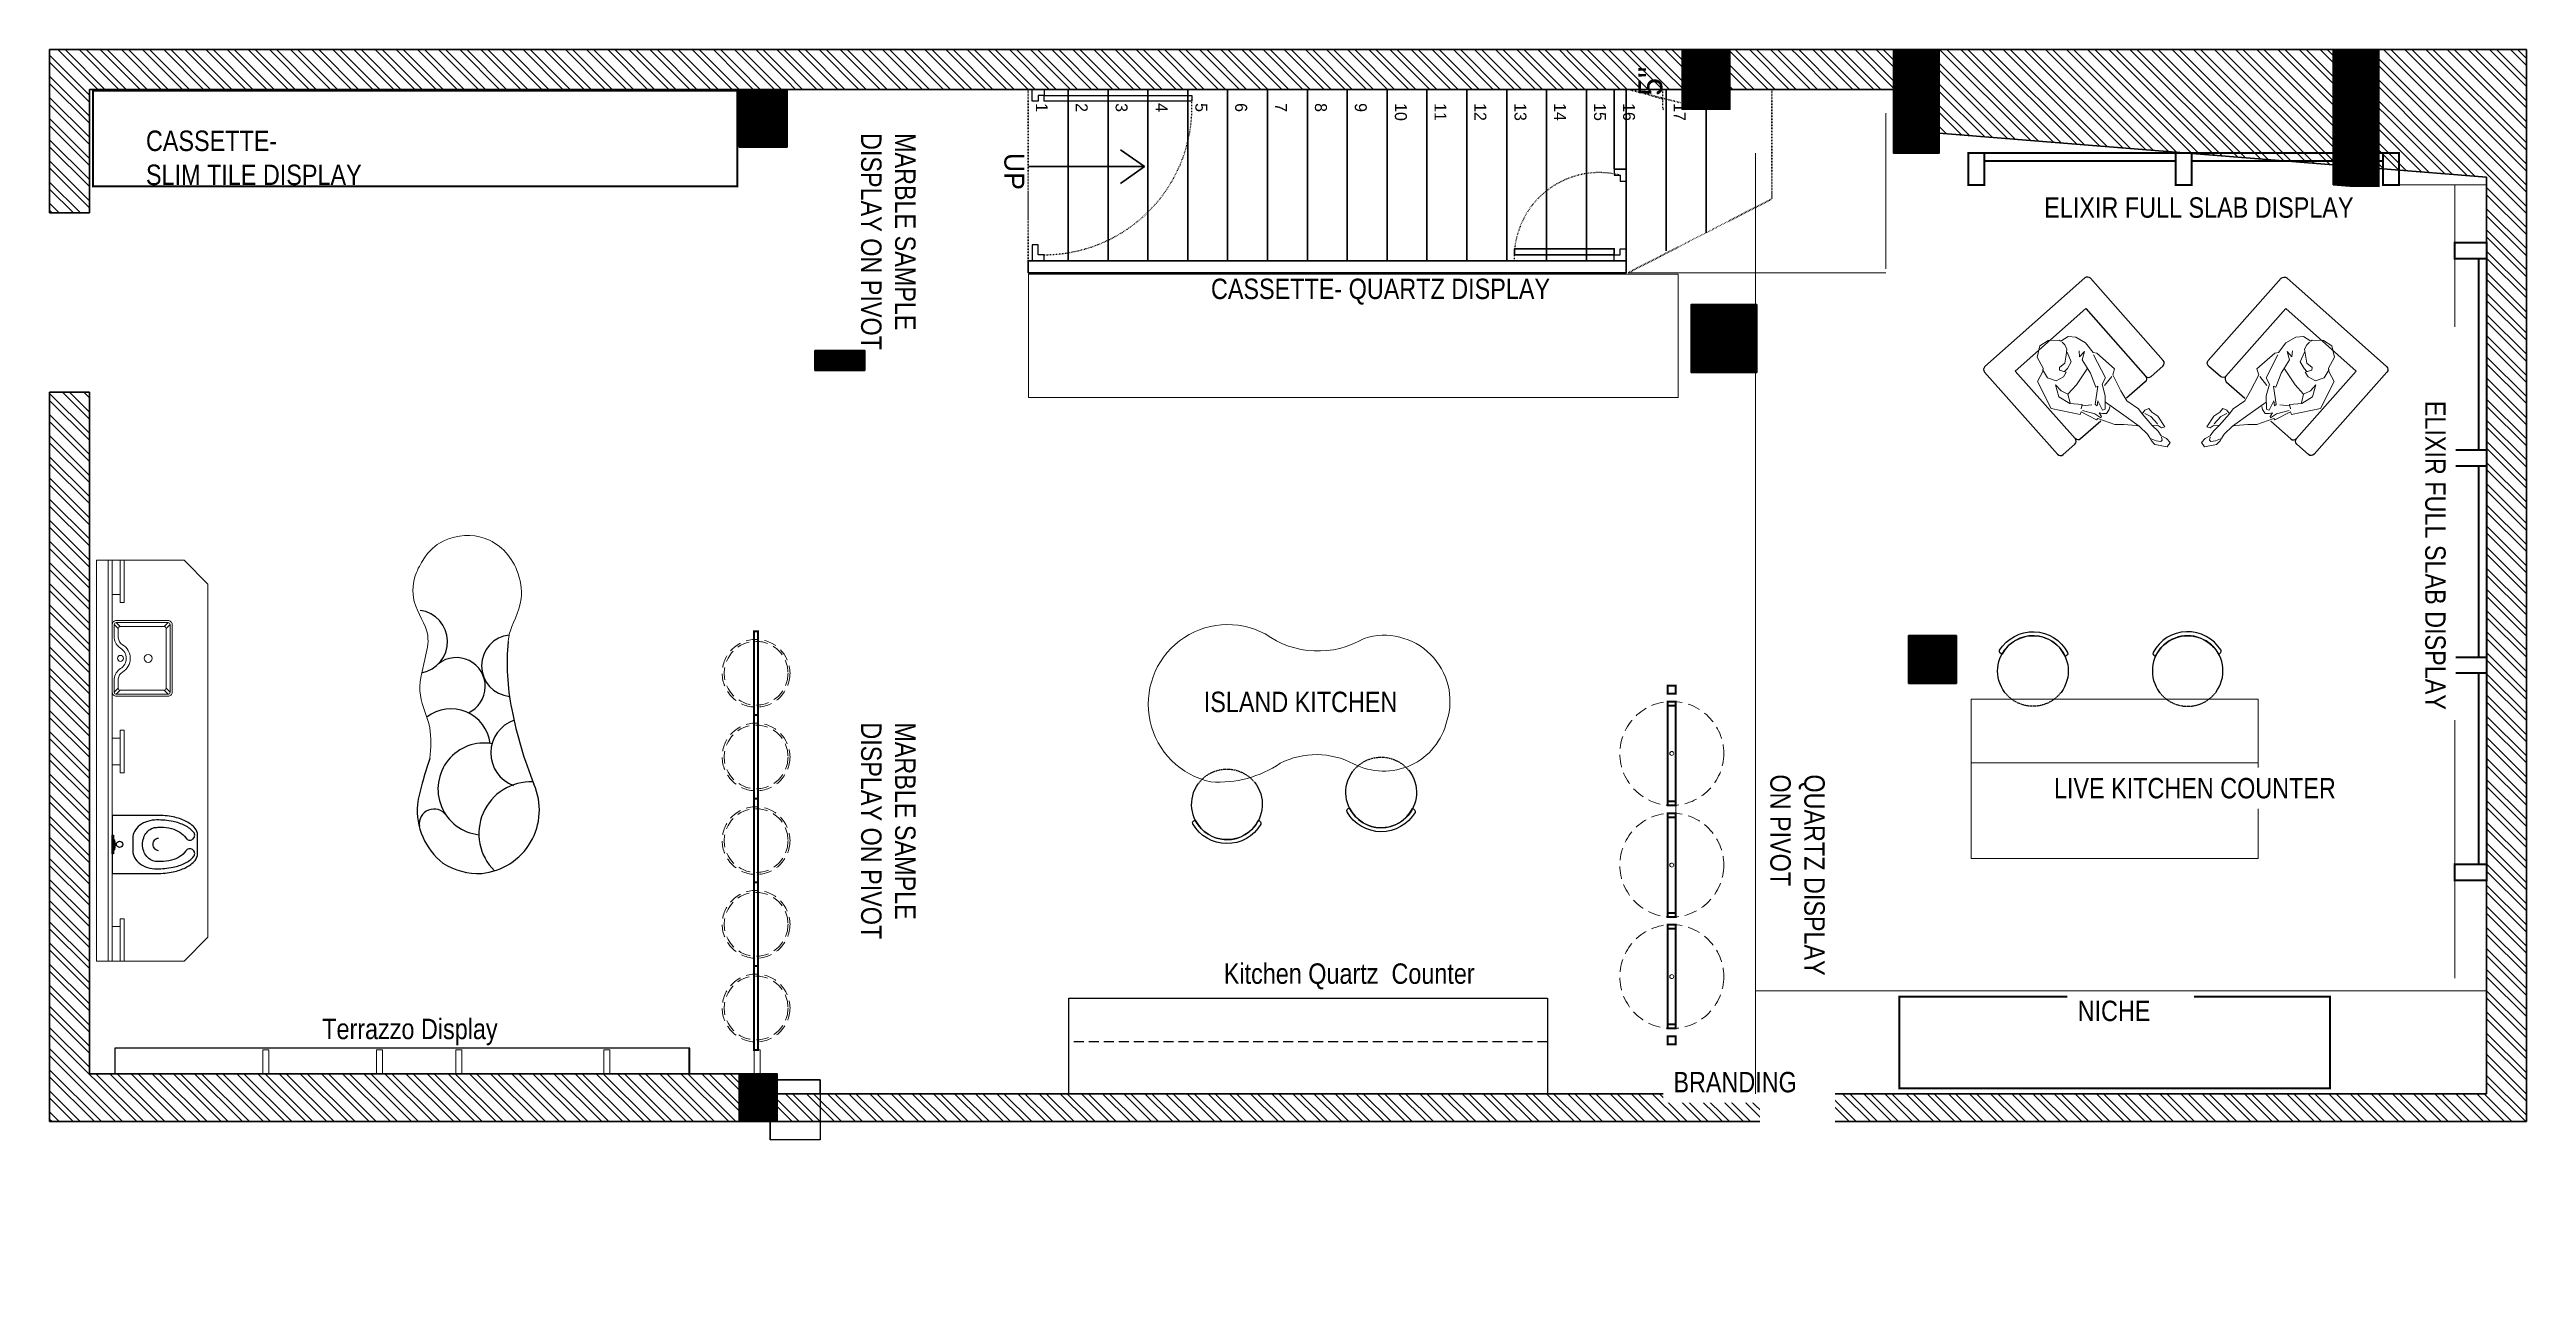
# Model space of a CAD drawing. Header units: inches. Extents: x -109431 to 29005, y -34715 to -1756.
# Drawn here: x -54843 to -54222, y -11652 to -11342 of the extents above; entities that cross this region are included whole.
import ezdxf

# ---------------------------------------------------------------- set-up
doc = ezdxf.new("R2010")
doc.units = ezdxf.units.IN
doc.header["$LTSCALE"] = 0.05
doc.header["$MEASUREMENT"] = 0
doc.header["$PDMODE"] = 3
doc.header["$PDSIZE"] = -4
for name, pattern in [('A2-XREF-115_FURN$0$HIDDEN', [0.375, 0.25, -0.125]), ('ACAD_ISO03W100', [30, 12, -18]), ('DASHED2', [0.375, 0.25, -0.125])]:
    doc.linetypes.add(name, pattern=pattern)
doc.layers.get('Defpoints').update_dxf_attribs({"linetype": 'DASHED2'})
for name, color, linetype, lineweight in [('A-PEOPLE', 12, 'Continuous', 20), ('FURNITURE', 1, 'Continuous', 18), ('hatch', 7, 'Continuous', 25), ('WALL', 7, 'Continuous', 35)]:
    doc.layers.add(name, color=color, linetype=linetype, lineweight=lineweight)
for name, color, linetype in [('Column', 6, 'Continuous'), ('Dim', 4, 'Continuous'), ('Door', 3, 'Continuous'), ('Furniture text & dimension', 7, 'Continuous'), ('T-furniture', 7, 'Continuous'), ('text', 4, 'Continuous')]:
    doc.layers.add(name, color=color, linetype=linetype)
doc.styles.add('4MMOF3-8', font='ARIALN.TTF', dxfattribs={"height": 5.12})
doc.styles.get("Standard").update_dxf_attribs({"font": 'stylu.ttf', "height": 6})
doc.dimstyles.new('STANDARD$0', dxfattribs={"dimscale": 0, "dimtxt": 4, "dimasz": 0.5, "dimexe": 0, "dimexo": 0, "dimgap": 0, "dimtad": 0, "dimzin": 0, "dimdsep": 46, "dimlunit": 4, "dimtxsty": 'Standard', "dimblk": 'ARCHTICK', "dimcen": 0.09375, "dimclrd": 256, "dimclre": 8, "dimclrt": 7, "dimadec": 0, "dimazin": 0, "dimtfac": 1, "dimtofl": 0, "dimtmove": 1, "dimatfit": 3, "dimldrblk": 'OBLIQUE', "dimfxl": 0.1875, "dimtolj": 1, "dimtzin": 0, "dimlwd": -1, "dimlwe": -1, "dimarcsym": 0})
pattern_1 = [(315, (-50452.6624, 72921.7834), (2.65165043, 2.65165043), []), (315, (-50452.6624, 72920.0157), (2.65165043, 2.65165043), [])]
pattern_2 = [(315, (-50452.66244, 72921.78345), (0.08838834765, 0.08838834765), [])]

msp = doc.modelspace()

# ---------------------------------------------------------------- texts
at = {"layer": 'Dim', "ltscale": 0.25, "attachment_point": 1, "rotation": 270}
for s, insert, char_height in [('1 ', (-54592.813, -11354.96189), 3), ('2 ', (-54582.813, -11354.96189), 3), ('3 ', (-54572.813, -11354.96189), 3), ('4 ', (-54562.75698, -11354.96189), 3), ('5 ', (-54552.813, -11354.96189), 3), ('6 ', (-54542.813, -11354.96189), 3), ('7 ', (-54532.813, -11354.96189), 3), ('8 ', (-54522.813, -11354.96189), 3), ('9 ', (-54512.813, -11354.96189), 3), ('10 ', (-54502.75698, -11354.96189), 3), ('11 ', (-54492.813, -11354.96189), 3), ('12 ', (-54482.813, -11354.96189), 3), ('13 ', (-54472.75698, -11354.96189), 3), ('14 ', (-54462.813, -11354.96189), 3), ('15', (-54452.813, -11354.96189), 3), ('16', (-54445.52431, -11354.96189), 3), ('17 ', (-54432.813, -11354.96189), 3), ('UP ', (-54598.713, -11367.46189), 5)]:
    msp.add_mtext_dynamic_manual_height_columns(s, width=44, gutter_width=1, heights=[0], dxfattribs=dict(at, insert=insert, char_height=char_height))
at = {"layer": 'text', "ltscale": 50, "char_height": 5.12, "attachment_point": 4, "style": '4MMOF3-8'}
for s, insert in [('CASSETTE- \\PSLIM TILE DISPLAY', (-54819.02615, -11368.72224)), ('CASSETTE- QUARTZ DISPLAY', (-54551.88656, -11402.27225))]:
    msp.add_mtext_dynamic_manual_height_columns(s, width=127.679357, gutter_width=15.396, heights=[0], dxfattribs=dict(at, insert=insert))
at = {"layer": 'text', "ltscale": 50, "char_height": 5.12, "width": 105.1209635, "attachment_point": 4, "rotation": 270, "style": '4MMOF3-8'}
for insert in [(-54632.85555, -11362.47666), (-54632.85555, -11510.34045)]:
    msp.add_mtext('MARBLE SAMPLE\\PDISPLAY ON PIVOT', dxfattribs=dict(at, insert=insert))
at = {"layer": 'text', "ltscale": 50, "char_height": 5.12, "width": 66.2810962, "attachment_point": 4, "style": '4MMOF3-8'}
for s, insert in [('Kitchen Quartz  Counter ', (-54548.67323, -11574.09665)), ('Terrazzo Display', (-54774.81956, -11588.04238))]:
    msp.add_mtext(s, dxfattribs=dict(at, insert=insert))

# ---------------------------------------------------------------- blocks, each defined once
blk = doc.blocks.new('_ArchTick')
at = {"color": 0, "const_width": 0.15}
blk.add_lwpolyline([(-0.5, -0.5), (0.5, 0.5)], dxfattribs=at)
blk = doc.blocks.new('*D279')
at = {"layer": 'Defpoints', "color": 0, "ltscale": 0.25, "transparency": 16777216}
for p in [(-54438.52, -11351.52), (-54433.71, -11351.52), (-54433.71, -11356.52)]:
    blk.add_point(p, dxfattribs=at)
at = {"layer": 'Dim', "linetype": 'ACAD_ISO03W100', "ltscale": 0.25, "transparency": 16777216}
for p, q in [((-54438.52, -11354.02), (-54441.65, -11353.08)), ((-54438.52, -11356.52), (-54438.52, -11351.52))]:
    blk.add_line(p, q, dxfattribs=at)
at = {"layer": 'Dim', "color": 8, "linetype": 'ACAD_ISO03W100', "ltscale": 0.25, "transparency": 16777216}
for p, q in [((-54438.33, -11351.52), (-54438.52, -11351.52)), ((-54438.33, -11356.52), (-54438.52, -11356.52))]:
    blk.add_line(p, q, dxfattribs=at)
at = {"layer": 'Dim', "ltscale": 0.25, "transparency": 16777216, "xscale": 0.5, "yscale": 0.5, "zscale": 0.5}
for p, rotation in [((-54438.52, -11351.52), 90), ((-54438.52, -11356.52), 270)]:
    blk.add_blockref('_ArchTick', p, dxfattribs=dict(at, rotation=rotation))
at = {"layer": 'Dim', "color": 7, "ltscale": 0.25, "transparency": 16777216, "insert": (-54441.65, -11349.47), "char_height": 6, "attachment_point": 5, "rotation": 90}
blk.add_mtext('\\A1;5"', dxfattribs=at)
blk = doc.blocks.new('_OBLIQUE')
at = {"color": 0, "linetype": 'ByBlock'}
blk.add_line((-0.5, -0.5), (0.5, 0.5), dxfattribs=at)
blk = doc.blocks.new('A$7E7C19E2B201E1')
at = {"color": 11}
blk.add_lwpolyline([(-219, -370, 0.428876), (-236, -397, 0.57735), (245, -381, 0.536088), (227, -355, -0.615882)], format="xyb", close=True, dxfattribs=at)
at = {"color": 6}
blk.add_arc((0, -250), 250, 142.6792, 37.3208, dxfattribs=at)
at = {"color": 1, "linetype": 'ACAD_ISO03W100', "ltscale": 3}
blk.add_arc((0, -250), 250, 37.3028, 142.6972, dxfattribs=at)
blk = doc.blocks.new('A$C9f012d1b')
at = {"layer": 'A-PEOPLE', "color": 1, "lineweight": 0}
blk.add_lwpolyline([(736, 178), (755, 204), (786, 212), (795, 233), (715, 244), (669, 233), (639, 235), (631, 208), (637, 180), (597, 183), (509, 162), (437, 176), (326, 204), (305, 239), (156, 220), (137, 204), (59, 210), (-10, 187), (-44, 153), (-53, 99), (-65, 96), (-111, 42), (-120, -21), (-78, -82), (0, -99), (15, -116), (40, -183), (227, -232), (378, -120), (370, -103), (473, -63), (471, -51), (572, 4), (610, 46), (667, 101), (683, 113), (755, 119), (784, 115), (805, 109), (837, 111), (900, 159), (892, 191), (858, 191), (822, 178), (786, 183)], close=True, dxfattribs=at)
for points in [[(69, 145), (101, 122), (95, 168), (126, 122), (225, 105), (313, 71), (318, 86), (395, -5), (408, -2), (387, 23), (452, 6), (458, 23), (395, 80), (326, 115), (309, 157), (151, 197)], [(330, 193), (343, 120)], [(637, 180), (736, 178)], [(646, 193), (686, 210), (749, 210)], [(829, 174), (847, 164), (847, 151), (824, 132), (784, 111)], [(4, -108), (65, -120), (116, -91), (128, -40), (118, -7), (80, -30), (67, -19), (67, 25), (36, 65), (11, 94), (-19, 103), (-44, 101)], [(25, 82), (90, 61), (105, 14), (107, -11)], [(189, 107), (221, -11), (229, -91), (185, -110), (132, -110), (204, -145), (282, -122), (339, -68), (355, -91)], [(465, 56), (477, 40), (484, 12), (467, -9), (450, -21), (477, -26), (482, -34), (437, -45), (368, -91)], [(427, 54), (547, 82), (683, 113)], [(229, -91), (280, -118)], [(345, -74), (381, -23)]]:
    blk.add_lwpolyline(points, dxfattribs=at)
blk = doc.blocks.new('HINDWARE VASCA BASIN')
at = {"ltscale": 10}
for points in [[(-8.5, -15), (8.5, -15, 0.414214), (9.5, -14), (9.5, -1, 0.414214), (8.5, 0), (-8.5, 0, 0.414214), (-9.5, -1), (-9.5, -14, 0.414214)], [(5.11, -0.5), (8.5, -0.5, -0.414214), (9, -1), (9, -14, -0.414214), (8.5, -14.5), (-8.5, -14.5, -0.414214), (-9, -14), (-9, -1, -0.414214), (-8.5, -0.5), (-5.11, -0.5, -0.233404), (-2.57, -2.05, 0.262849), (0, -3.5, 0.262849), (2.57, -2.05, -0.233404)]]:
    blk.add_lwpolyline(points, format="xyb", close=True, dxfattribs=at)
at = {"color": 9, "ltscale": 10}
for points in [[(-9, -1), (-8, -2)], [(-8.5, -0.5), (-7.5, -1.5)], [(8.5, -0.5), (7.5, -1.5)], [(9, -1), (8, -2)], [(-9, -14), (-8, -13)], [(-8.5, -14.5), (-7.5, -13.5)], [(8.5, -14.5), (7.5, -13.5)], [(9, -14), (8, -13)]]:
    blk.add_lwpolyline(points, dxfattribs=at)
blk.add_lwpolyline([(5.15, -1.5), (7.5, -1.5, -0.414214), (8, -2), (8, -13, -0.414214), (7.5, -13.5), (-7.5, -13.5, -0.414214), (-8, -13), (-8, -2, -0.414214), (-7.5, -1.5), (-5.15, -1.5, -0.227834), (-3.42, -2.58, 0.262027), (0, -4.5, 0.262027), (3.42, -2.58, -0.227834)], format="xyb", close=True, dxfattribs=at)
at = {"ltscale": 10}
for centre, radius in [((0, -2.05), 0.75), ((0, -9), 1)]:
    blk.add_circle(centre, radius, dxfattribs=at)
blk = doc.blocks.new('A$C26633AF0')
at = {"layer": 'T-furniture', "color": 11}
blk.add_lwpolyline([(0, 10.5, 0.049648), (0.42, 6.25, 0.06346), (1.49, 3.08, 0.103485), (3.38, 0.63, 0.178458), (5.1, 0), (9.9, 0, 0.178458), (11.62, 0.63, 0.103485), (13.51, 3.08, 0.06346), (14.58, 6.25, 0.049648), (15, 10.5), (15, 22), (0, 22)], format="xyb", close=True, dxfattribs=at)
at = {"layer": 'T-furniture', "color": 1, "ltscale": 2}
for points in [[(5.08, 21.72), (5.08, 22), (9.92, 22), (9.92, 21.72)], [(6.09, 21.44), (6.09, 21.71), (8.68, 21.71), (8.68, 21.44)]]:
    blk.add_lwpolyline(points, close=True, dxfattribs=at)
at = {"layer": 'T-furniture', "color": 1}
blk.add_lwpolyline([(10.58, 0.94, 0.103485), (12.37, 3.25, 0.06346), (13.41, 6.33, 0.049648), (13.82, 10.5, 0.075858), (13.45, 12.95, 0.086069), (12.45, 14.9, 0.105985), (10.85, 16.27, 0.126201), (9.13, 16.72), (5.87, 16.72, 0.126201), (4.15, 16.27, 0.105985), (2.55, 14.9, 0.086069), (1.55, 12.95, 0.075858), (1.18, 10.5, 0.049648), (1.59, 6.33, 0.06346), (2.63, 3.25, 0.103485), (4.42, 0.94, 0.097511), (4.88, 0.75, 0.09808), (5.38, 0.75, 0.098895), (5.84, 0.93, 0.099479), (6.19, 1.28, 0.099479), (6.37, 1.73, 0.098895), (6.37, 2.23, 0.09808), (6.18, 2.69, 0.097511), (5.83, 3.04, -0.102445), (4.35, 4.55, -0.077884), (3.41, 6.69, -0.065096), (3.05, 9.46, -0.024284), (3.1, 10.5, -0.115331), (3.42, 11.88, -0.103946), (4.39, 13.11, -0.091071), (5.78, 13.9, -0.083675), (7.5, 14.19, -0.083675), (9.22, 13.9, -0.091071), (10.61, 13.11, -0.103946), (11.58, 11.88, -0.115331), (11.9, 10.5, -0.024284), (11.95, 9.46, -0.065096), (11.59, 6.69, -0.077884), (10.65, 4.55, -0.102445), (9.17, 3.04, 0.097511), (8.82, 2.69, 0.09808), (8.63, 2.23, 0.098895), (8.63, 1.73, 0.099479), (8.81, 1.28, 0.099479), (9.16, 0.93, 0.098895), (9.62, 0.75, 0.09808), (10.12, 0.75, 0.097511)], format="xyb", close=True, dxfattribs=at)
blk.add_lwpolyline([(5.87, 10.04, -0.111064), (5.99, 10.58, -0.102841), (6.35, 11.05, -0.093011), (6.87, 11.35, -0.087082), (7.5, 11.47, -0.087082), (8.13, 11.35, -0.093011), (8.65, 11.05, -0.102841), (9.01, 10.58, -0.111064), (9.13, 10.04, -0.111064)], format="xyb", dxfattribs=at)
blk.add_circle((7.5, 20.12), 0.816, dxfattribs=at)
at = {"layer": 'T-furniture', "color": 1, "ltscale": 2}
blk.add_arc((7.39, 24.57), 3.39, 247.52123, 292.47877, dxfattribs=at)
blk = doc.blocks.new('tbz')
at = {"layer": 'FURNITURE', "ltscale": 50}
for p, q in [((13360.33, -28365.19), (13360.33, -28346.19)), ((13460.96, -28347.19), (13360.33, -28347.19)), ((13360.33, -28347.19), (13360.33, -28349.19)), ((13360.33, -28349.19), (13370.99, -28349.19)), ((13368.99, -28349.19), (13368.99, -28347.19)), ((13370.99, -28350.19), (13370.99, -28349.19)), ((13402.99, -28350.19), (13402.99, -28349.19)), ((13402.99, -28349.19), (13413.67, -28349.19)), ((13404.99, -28349.19), (13404.99, -28347.19)), ((13451.67, -28347.19), (13411.67, -28347.19)), ((13411.67, -28349.19), (13411.67, -28347.19)), ((13413.67, -28350.19), (13413.67, -28349.19)), ((13450.3, -28350.19), (13450.3, -28349.19)), ((13460.96, -28349.19), (13450.3, -28349.19)), ((13452.3, -28349.19), (13452.3, -28347.19)), ((13460.96, -28346.19), (13460.96, -28365.19)), ((13370.99, -28350.19), (13360.33, -28350.19)), ((13413.67, -28350.19), (13402.99, -28350.19)), ((13450.3, -28350.19), (13460.96, -28350.19)), ((13366.33, -28371.19), (13360.33, -28365.19)), ((13454.96, -28371.19), (13460.96, -28365.19)), ((13454.96, -28371.19), (13366.33, -28371.19)), ((13454.96, -28371.19), (13366.33, -28371.19))]:
    blk.add_line(p, q, dxfattribs=at)
for points in [[(13456.33, -28343.19), (13360.33, -28343.19)], [(13460.96, -28346.19), (13360.33, -28346.19)]]:
    blk.add_lwpolyline(points, dxfattribs=at)
blk.add_lwpolyline([(13460.96, -28343.19), (13360.33, -28343.19), (13360.33, -28346.19), (13460.96, -28346.19)], close=True, dxfattribs=at)
at = {"layer": 'FURNITURE', "ltscale": 50, "xscale": -1}
blk.add_blockref('HINDWARE VASCA BASIN', (13384.99, -28347.19), dxfattribs=at)
at = {"layer": 'FURNITURE', "ltscale": 50, "xscale": -0.9718137791682759, "yscale": 0.9718137791682759, "zscale": 0.9718137791682759}
blk.add_blockref('A$C26633AF0', (13438.95, -28368.57), dxfattribs=at)

# ---------------------------------------------------------------- dimensions: what is measured, and where the dimension line sits
at = {"layer": 'Dim', "ltscale": 0.25}
dim = msp.add_linear_dim(base=(-54438.51993, -11351.5168), p1=(-54433.71491, -11356.5168), p2=(-54433.71491, -11351.5168), angle=270, dimstyle='STANDARD$0', override={"dimscale": 1, "dimfxlon": 1}, dxfattribs=at)
dim.commit()
dim.dimension.update_dxf_attribs({"geometry": '*D279', "text_midpoint": (-54441.6495, -11353.07793)})

# ---------------------------------------------------------------- hatches: boundary and pattern name
at = {"layer": 'Column', "ltscale": 0.25}
h = msp.add_hatch(dxfattribs=at)
h.set_pattern_fill('ANSI31', color=1, angle=270)
h.set_pattern_definition(pattern_2)
h.paths.add_polyline_path([(-54421.71491, -11356.5168), (-54421.71491, -11341.5168), (-54433.71491, -11341.5168), (-54433.71491, -11356.5168)])
h = msp.add_hatch(dxfattribs=at)
h.set_pattern_fill('ANSI31', color=1, angle=270)
h.set_pattern_definition(pattern_2)
h.paths.add_polyline_path([(-54369.21491, -11367.5168), (-54369.21491, -11341.5168), (-54380.71491, -11341.5168), (-54380.71491, -11367.5168)])
h = msp.add_hatch(dxfattribs=at)
h.set_pattern_fill('ANSI31', color=1, angle=270)
h.set_pattern_definition(pattern_2)
h.paths.add_polyline_path([(-54258.91861, -11376.40283), (-54258.91861, -11341.5168), (-54270.41861, -11341.5168), (-54270.41861, -11375.47633)])
at = {"layer": 'Column', "ltscale": 0.25, "true_color": 0xf8991e}
h = msp.add_hatch(dxfattribs=at)
h.set_pattern_fill('ANSI31', color=30, angle=270)
h.set_pattern_definition(pattern_2)
h.paths.add_polyline_path([(-54658.21491, -11366.0168), (-54658.21491, -11351.5168), (-54670.21491, -11351.5168), (-54670.21491, -11366.0168)])
h = msp.add_hatch(dxfattribs=at)
h.set_pattern_fill('ANSI31', color=30, angle=270)
h.set_pattern_definition(pattern_2)
h.paths.add_polyline_path([(-54417.71494, -11422.5168), (-54417.71491, -11415.5168), (-54431.46491, -11415.5168), (-54431.46491, -11422.5168)])
h.paths.add_polyline_path([(-54414.96491, -11422.5168), (-54414.96491, -11415.5168), (-54417.71491, -11415.5168), (-54417.71494, -11422.5168)])
h.paths.add_polyline_path([(-54417.71491, -11415.5168), (-54414.96491, -11415.5168), (-54414.96491, -11405.5168), (-54431.46491, -11405.5168), (-54431.46491, -11415.5168)])
h = msp.add_hatch(dxfattribs=at)
h.set_pattern_fill('ANSI31', color=30, angle=270)
h.set_pattern_definition(pattern_2)
h.paths.add_polyline_path([(-54638.71491, -11422.0168), (-54638.71491, -11417.0168), (-54651.21491, -11417.0168), (-54651.21491, -11422.0168)])
at = {"layer": 'Column', "ltscale": 0.25}
h = msp.add_hatch(dxfattribs=at)
h.set_pattern_fill('ANSI31', color=1, angle=270)
h.set_pattern_definition(pattern_2)
h.paths.add_polyline_path([(-54369.21813, -11500.57809), (-54369.21813, -11488.57809), (-54376.91861, -11488.57809), (-54376.91861, -11500.57809)])
h.paths.add_polyline_path([(-54364.91861, -11500.57809), (-54364.91861, -11489.57809), (-54369.21813, -11489.57809), (-54369.21813, -11500.57809)])
h.paths.add_polyline_path([(-54364.91861, -11489.57809), (-54364.91861, -11488.57809), (-54369.21813, -11488.57809), (-54369.21813, -11489.57809)])
h = msp.add_hatch(dxfattribs=at)
h.set_pattern_fill('ANSI31', color=1, angle=270)
h.set_pattern_definition(pattern_2)
h.paths.add_polyline_path([(-54660.71534, -11610.5168), (-54660.71534, -11598.5168), (-54670.24885, -11598.5168), (-54670.24885, -11610.5168)])
at = {"layer": 'hatch', "ltscale": 0.25}
h = msp.add_hatch(dxfattribs=at)
h.set_pattern_fill('ANSI32', color=8, scale=10, angle=270)
h.set_pattern_definition(pattern_1)
h.paths.add_polyline_path([(-54670.21491, -11351.5168), (-54670.21491, -11341.5168), (-54843.21491, -11341.5168), (-54843.21491, -11382.5168), (-54833.21491, -11382.5168), (-54833.21491, -11351.5168)])
h = msp.add_hatch(dxfattribs=at)
h.set_pattern_fill('ANSI32', color=8, scale=10, angle=270)
h.set_pattern_definition(pattern_1)
h.paths.add_polyline_path([(-54658.21491, -11351.5168), (-54658.21491, -11341.5168), (-54670.21491, -11341.5168), (-54670.21491, -11351.5168)])
h = msp.add_hatch(dxfattribs=at)
h.set_pattern_fill('ANSI32', color=8, scale=10, angle=270)
h.set_pattern_definition(pattern_1)
h.paths.add_polyline_path([(-54231.91861, -11373.57809), (-54231.91861, -11603.57809), (-54660.71534, -11603.5168), (-54660.71534, -11610.5168), (-54221.91861, -11610.5168), (-54221.91861, -11341.5168), (-54404.69615, -11341.5168), (-54404.69615, -11351.5168), (-54380.71491, -11351.5168), (-54369.21491, -11351.5168), (-54369.21491, -11362.5168), (-54270.41861, -11370.47633), (-54258.91861, -11371.40283)])
h.paths.add_polyline_path([(-54259.33305, -11370.37213), (-54259.33305, -11377.46354), (-54251.09022, -11377.46354), (-54251.09022, -11370.37213)], flags=24)
h = msp.add_hatch(dxfattribs=at)
h.set_pattern_fill('ANSI32', color=8, scale=10, angle=270)
h.set_pattern_definition(pattern_1)
h.paths.add_polyline_path([(-54462.00485, -11351.5168), (-54462.00485, -11341.5168), (-54597.71491, -11341.5168), (-54639.21491, -11341.5168), (-54658.21491, -11341.5168), (-54658.21491, -11351.5168), (-54639.21491, -11351.5168), (-54597.71491, -11351.5168)])
h = msp.add_hatch(dxfattribs=at)
h.set_pattern_fill('ANSI32', color=8, scale=10, angle=270)
h.set_pattern_definition(pattern_1)
h.paths.add_polyline_path([(-54421.71491, -11356.5168), (-54421.71491, -11351.5168), (-54404.69615, -11351.5168), (-54404.69615, -11341.5168), (-54462.00485, -11341.5168), (-54462.00485, -11351.5168), (-54447.71491, -11351.5168), (-54433.71491, -11351.5168), (-54433.71491, -11356.5168)])
h = msp.add_hatch(dxfattribs=at)
h.set_pattern_fill('ANSI32', color=8, scale=10, angle=270)
h.set_pattern_definition(pattern_1)
h.paths.add_polyline_path([(-54670.24885, -11610.5168), (-54670.24885, -11598.5168), (-54833.21491, -11598.5168), (-54833.21491, -11427.5168), (-54843.21491, -11427.5168), (-54843.21491, -11610.5168)])

# ---------------------------------------------------------------- linework, layer by layer
at = {"color": 11}
for points in [[(-54357.82826, -11422.43748), (-54339.55295, -11443.06541, 0.414213562), (-54338.16355, -11443.14943), (-54335.21671, -11440.53867, 0.414213562), (-54335.13268, -11439.14927), (-54350.14455, -11422.2049), (-54332.44889, -11406.52743), (-54317.43703, -11423.47181, 0.414213562), (-54316.04763, -11423.55583), (-54313.10078, -11420.94507, 0.414213562), (-54313.01676, -11419.55567), (-54331.29207, -11398.92774, 0.414213562), (-54332.68147, -11398.84372), (-54357.74424, -11421.04807, 0.414213562)], [(-54256.91279, -11422.43748), (-54275.1881, -11443.06541, -0.414213562), (-54276.5775, -11443.14943), (-54279.52435, -11440.53867, -0.414213562), (-54279.60837, -11439.14927), (-54264.59651, -11422.2049), (-54282.29216, -11406.52743), (-54297.30402, -11423.47181, -0.414213562), (-54298.69343, -11423.55583), (-54301.64027, -11420.94507, -0.414213562), (-54301.7243, -11419.55567), (-54283.44899, -11398.92774, -0.414213562), (-54282.05958, -11398.84372), (-54256.99681, -11421.04807, -0.414213562)]]:
    msp.add_lwpolyline(points, format="xyb", close=True, dxfattribs=at)
at = {"color": 6}
for points in [[(-54328.68784, -11434.75442), (-54333.74328, -11439.23329, -0.414213562), (-54335.13268, -11439.14927), (-54350.14455, -11422.2049), (-54332.46346, -11406.54035), (-54317.4516, -11423.48472, -0.414213562), (-54317.53562, -11424.87412), (-54322.21324, -11429.01825)], [(-54286.05321, -11434.75442), (-54280.99777, -11439.23329, 0.414213562), (-54279.60837, -11439.14927), (-54264.59651, -11422.2049), (-54282.27759, -11406.54035), (-54297.28945, -11423.48472, 0.414213562), (-54297.20543, -11424.87412), (-54292.52781, -11429.01825)]]:
    msp.add_lwpolyline(points, format="xyb", dxfattribs=at)
at = {"color": 244, "lineweight": 30, "ltscale": 50, "true_color": 0x991b1e}
for centre, radius, start, end in [((-54751.35969, -11490.10396), 7.9465, 280.90039772, 81.90428503), ((-54727.1032, -11496.13547), 7.74125, 95.76788184, 264.32778076), ((-54670.09753, -11495.44054), 58.35224, 174.7125367, 191.52986751), ((-54741.17405, -11501.33849), 7.25568, 294.50387223, 127.97352409), ((-54742.50362, -11516.83222), 9.89371, 6.92579636, 128.02881407), ((-54723.83074, -11518.03233), 8.69852, 109.24907711, 249.62967375), ((-54624.1512, -11486.73656), 105.11319, 191.17263727, 201.85793881), ((-54734.23666, -11527.07389), 11.53989, 79.90649738, 263.5789485), ((-54679.289, -11543.53808), 72.66532, 160.57748444, 165.74235117), ((-54734.13815, -11532.38739), 16.8509, 175.09195414, 231.91624339), ((-54721.57791, -11534.85774), 29.60893, 161.86525537, 172.40765028), ((-54722.50466, -11538.28333), 13.02511, 87.54446928, 225.66581787), ((-54736.32969, -11532.32888), 15.98454, 275.45789924, 23.82938787), ((-54746.75445, -11535.82383), 3.73294, 35.29785122, 188.70555626), ((-54735.67657, -11531.95267), 16.31136, 237.11874732, 273.04774605)]:
    msp.add_arc(centre, radius, start, end, dxfattribs=at)
at = {"layer": 'Column', "ltscale": 0.25}
msp.add_lwpolyline([(-54649.91861, -11600.07809), (-54649.91861, -11615.07809), (-54662.41861, -11615.07809), (-54662.41861, -11600.07809)], close=True, dxfattribs=at)
at = {"layer": 'Door', "ltscale": 0.25}
for points in [[(-54596.70642, -11354.5168), (-54596.70642, -11351.5168), (-54593.70642, -11351.5168), (-54593.70642, -11353.0168), (-54595.20642, -11353.0168), (-54595.20642, -11354.5168)], [(-54556.70642, -11353.0168), (-54556.70642, -11354.5168), (-54593.70642, -11354.5168), (-54593.70642, -11353.0168)], [(-54447.71491, -11374.5168), (-54447.71491, -11371.5168), (-54450.71491, -11371.5168), (-54450.71491, -11373.0168), (-54449.21491, -11373.0168), (-54449.21491, -11374.5168)], [(-54596.70642, -11390.5168), (-54596.70642, -11394.5168), (-54593.70642, -11394.5168), (-54593.70642, -11393.0168), (-54595.20642, -11393.0168), (-54595.20642, -11390.5168)], [(-54447.71491, -11391.5168), (-54447.71491, -11394.5168), (-54450.71491, -11394.5168), (-54450.71491, -11393.0168), (-54449.21491, -11393.0168), (-54449.21491, -11391.5168)]]:
    msp.add_lwpolyline(points, close=True, dxfattribs=at)
at = {"layer": 'Door', "linetype": 'ACAD_ISO03W100', "ltscale": 0.25}
for centre, radius, start, end in [((-54593.76564, -11355.90933), 37.10751, 270.09143649, 2.92343502), ((-54454.49843, -11393.72667), 21.33126, 75.65918756, 182.12277669)]:
    msp.add_arc(centre, radius, start, end, dxfattribs=at)
at = {"layer": 'FURNITURE', "ltscale": 50}
for p, q in [((-54382.63642, -11357.48947), (-54382.63642, -11396.55075)), ((-54239.91861, -11574.52286), (-54239.91861, -11375.49553)), ((-54447.21491, -11397.5168), (-54382.63642, -11397.5168)), ((-54289.23872, -11504.52286), (-54361.23872, -11504.52286)), ((-54361.23872, -11504.52286), (-54361.23872, -11520.52286)), ((-54289.23872, -11520.52286), (-54289.23872, -11504.52286)), ((-54361.23872, -11544.52286), (-54361.23872, -11520.52286)), ((-54361.23872, -11520.52286), (-54289.23872, -11520.52286)), ((-54289.23872, -11520.52286), (-54289.23872, -11544.52286)), ((-54435.29845, -11531.14746), (-54435.29845, -11533.14746)), ((-54289.23872, -11544.52286), (-54361.23872, -11544.52286)), ((-54239.91861, -11554.99553), (-54239.91861, -11564.49553))]:
    msp.add_line(p, q, dxfattribs=at)
at = {"layer": 'FURNITURE', "ltscale": 50, "const_width": 0.5}
for points in [[(-54670.72247, -11351.86171), (-54832.28306, -11351.86171), (-54832.28306, -11375.86171), (-54670.72247, -11375.86171)], [(-54666.48117, -11487.5168), (-54666.48117, -11508.5168), (-54665.48117, -11508.5168), (-54665.48117, -11487.5168)], [(-54435.29845, -11506.14746), (-54435.29845, -11530.14746), (-54437.29845, -11530.14746), (-54437.29845, -11506.14746)], [(-54666.48117, -11508.5168), (-54666.48117, -11529.5168), (-54665.48117, -11529.5168), (-54665.48117, -11508.5168)], [(-54666.48117, -11550.5168), (-54666.48117, -11529.5168), (-54665.48117, -11529.5168), (-54665.48117, -11550.5168)], [(-54435.29845, -11534.14746), (-54435.29845, -11558.14746), (-54437.29845, -11558.14746), (-54437.29845, -11534.14746)], [(-54666.48117, -11571.5168), (-54666.48117, -11550.5168), (-54665.48117, -11550.5168), (-54665.48117, -11571.5168)], [(-54435.29845, -11586.14746), (-54435.29845, -11562.14746), (-54437.29845, -11562.14746), (-54437.29845, -11586.14746)], [(-54666.48117, -11592.5168), (-54666.48117, -11571.5168), (-54665.48117, -11571.5168), (-54665.48117, -11592.5168)], [(-54271.20099, -11602.20419), (-54379.20099, -11602.20419), (-54379.20099, -11579.20419), (-54271.20099, -11579.20419)]]:
    msp.add_lwpolyline(points, close=True, dxfattribs=at)
for points in [[(-54357.91861, -11367.49553), (-54361.91861, -11367.49553), (-54361.91861, -11375.49553), (-54357.91861, -11375.49553), (-54357.91861, -11367.49553)], [(-54309.91861, -11367.49553), (-54357.91861, -11367.49553), (-54357.91861, -11369.49553), (-54309.91861, -11369.49553), (-54309.91861, -11367.49553)], [(-54305.91861, -11367.49553), (-54309.91861, -11367.49553), (-54309.91861, -11375.49553), (-54305.91861, -11375.49553), (-54305.91861, -11367.49553)], [(-54309.91861, -11367.49553), (-54305.91861, -11367.49553), (-54305.91861, -11375.49553), (-54309.91861, -11375.49553), (-54309.91861, -11367.49553)], [(-54257.91861, -11367.49553), (-54305.91861, -11367.49553), (-54305.91861, -11369.49553), (-54257.91861, -11369.49553), (-54257.91861, -11367.49553)], [(-54257.91861, -11367.49553), (-54253.91861, -11367.49553), (-54253.91861, -11375.49553), (-54257.91861, -11375.49553), (-54257.91861, -11367.49553)], [(-54231.91861, -11393.99553), (-54231.91861, -11389.99553), (-54239.91861, -11389.99553), (-54239.91861, -11393.99553), (-54231.91861, -11393.99553)], [(-54231.91861, -11441.99553), (-54231.91861, -11393.99553), (-54233.91861, -11393.99553), (-54233.91861, -11441.99553), (-54231.91861, -11441.99553)], [(-54231.91861, -11445.99553), (-54231.91861, -11441.99553), (-54239.91861, -11441.99553), (-54239.91861, -11445.99553), (-54231.91861, -11445.99553)], [(-54231.91861, -11493.99553), (-54231.91861, -11445.99553), (-54233.91861, -11445.99553), (-54233.91861, -11493.99553), (-54231.91861, -11493.99553)], [(-54231.91861, -11497.99553), (-54231.91861, -11493.99553), (-54239.91861, -11493.99553), (-54239.91861, -11497.99553), (-54231.91861, -11497.99553)], [(-54231.91861, -11545.99553), (-54231.91861, -11497.99553), (-54233.91861, -11497.99553), (-54233.91861, -11545.99553), (-54231.91861, -11545.99553)], [(-54435.29845, -11501.14746), (-54435.29845, -11503.14746), (-54437.29845, -11503.14746), (-54437.29845, -11501.14746), (-54435.29845, -11501.14746)], [(-54435.29845, -11506.14746), (-54435.29845, -11505.14746), (-54437.29845, -11505.14746), (-54437.29845, -11506.14746), (-54435.29845, -11506.14746)], [(-54435.29845, -11530.14746), (-54435.29845, -11531.14746), (-54437.29845, -11531.14746), (-54437.29845, -11530.14746), (-54435.29845, -11530.14746)], [(-54435.29845, -11534.14746), (-54435.29845, -11533.14746), (-54437.29845, -11533.14746), (-54437.29845, -11534.14746), (-54435.29845, -11534.14746)], [(-54231.91861, -11545.99553), (-54231.91861, -11549.99553), (-54239.91861, -11549.99553), (-54239.91861, -11545.99553), (-54231.91861, -11545.99553)], [(-54435.29845, -11558.14746), (-54435.29845, -11559.14746), (-54437.29845, -11559.14746), (-54437.29845, -11558.14746), (-54435.29845, -11558.14746)], [(-54435.29845, -11562.14746), (-54435.29845, -11561.14746), (-54437.29845, -11561.14746), (-54437.29845, -11562.14746), (-54435.29845, -11562.14746)], [(-54435.29845, -11586.14746), (-54435.29845, -11587.14746), (-54437.29845, -11587.14746), (-54437.29845, -11586.14746), (-54435.29845, -11586.14746)], [(-54435.29845, -11591.14746), (-54435.29845, -11589.14746), (-54437.29845, -11589.14746), (-54437.29845, -11591.14746), (-54435.29845, -11591.14746)]]:
    msp.add_lwpolyline(points, dxfattribs=at)
at = {"layer": 'FURNITURE', "ltscale": 50}
for points in [[(-54597.65846, -11397.84907), (-54434.65846, -11397.84907), (-54434.65846, -11428.84907), (-54597.65846, -11428.84907)], [(-54682.82515, -11598.5168), (-54682.82515, -11592.1302), (-54826.82515, -11592.1302), (-54826.82515, -11598.5168)], [(-54788.20784, -11592.5168), (-54788.20784, -11598.5168), (-54789.70784, -11598.5168), (-54789.70784, -11592.5168)], [(-54759.70784, -11592.5168), (-54759.70784, -11598.5168), (-54761.20784, -11598.5168), (-54761.20784, -11592.5168)], [(-54739.82515, -11592.5168), (-54739.82515, -11598.5168), (-54741.32515, -11598.5168), (-54741.32515, -11592.5168)], [(-54702.70784, -11592.5168), (-54702.70784, -11598.5168), (-54704.20784, -11598.5168), (-54704.20784, -11592.5168)], [(-54664.98117, -11592.5168), (-54664.98117, -11598.5168), (-54666.48117, -11598.5168), (-54666.48117, -11592.5168)]]:
    msp.add_lwpolyline(points, close=True, dxfattribs=at)
at = {"layer": 'FURNITURE', "color": 252, "linetype": 'A2-XREF-115_FURN$0$HIDDEN', "ltscale": 250, "true_color": 0x939598}
for centre, radius in [((-54665.98117, -11498.0168), 8.5), ((-54665.98117, -11498.0168), 8), ((-54436.29845, -11518.14746), 13.0384), ((-54665.98117, -11519.0168), 8.5), ((-54665.98117, -11519.0168), 8), ((-54665.98117, -11540.0168), 8.5), ((-54665.98117, -11540.0168), 8), ((-54436.29845, -11546.14746), 13.0384), ((-54665.98117, -11561.0168), 8.5), ((-54665.98117, -11561.0168), 8), ((-54436.29845, -11574.14746), 13.0384), ((-54665.98117, -11582.0168), 8.5), ((-54665.98117, -11582.0168), 8)]:
    msp.add_circle(centre, radius, dxfattribs=at)
at = {"layer": 'FURNITURE', "ltscale": 50}
for centre in [(-54436.29845, -11518.14746), (-54436.29845, -11546.14746), (-54436.29845, -11574.14746)]:
    msp.add_circle(centre, 0.5, dxfattribs=at)
for centre, radius, start, end in [((-54547.66406, -11505.7773), 19.96251, 62.0016632, 257.7526118), ((-54525.02354, -11469.75105), 22.68561, 234.20284468, 300.65451919), ((-54508.46824, -11505.0306), 16.53465, 342.5386809, 107.56085066), ((-54508.60462, -11506.25366), 16.34244, 242.68511671, 346.77644014), ((-54525.4674, -11538.36027), 19.92378, 61.96774634, 116.99031906), ((-54550.02225, -11497.60688), 27.74214, 266.12147089, 303.99861234)]:
    msp.add_arc(centre, radius, start, end, dxfattribs=at)
for points in [[(-54749.05691, -11494.53718), (-54748.35158, -11488.56578), (-54751.71567, -11480.043), (-54751.17311, -11472.7145), (-54748.99416, -11468.81777)], [(-54747.81908, -11519.37456), (-54747.86328, -11511.69145), (-54750.1965, -11503.54839), (-54749.05691, -11494.53718)]]:
    msp.add_spline(points, degree=3, dxfattribs=at)
msp.add_open_spline([(-54748.99416, -11468.81777), (-54747.30677, -11466.50934), (-54742.56232, -11463.31336), (-54733.08299, -11462.8433), (-54725.81814, -11470.00389), (-54724.04272, -11481.09118), (-54727.71939, -11486.35721), (-54728.04307, -11489.08126), (-54728.20148, -11490.06322)], degree=3, knots=[0, 0, 0, 0, 4.727627445, 14.588807337, 26.149199983, 32.71573748, 43.306286294, 45.304901276, 45.304901276, 45.304901276, 45.304901276], dxfattribs=at)
at = {"layer": 'Furniture text & dimension', "linetype": 'A2-XREF-115_FURN$0$HIDDEN', "ltscale": 200}
msp.add_line((-54467.51649, -11590.54441), (-54587.51649, -11590.54441), dxfattribs=at)
at = {"layer": 'Furniture text & dimension', "ltscale": 50}
for points in [[(-54587.51649, -11579.54441), (-54467.51649, -11579.54441), (-54467.51649, -11603.54441), (-54587.51649, -11603.54441)], [(-54682.57515, -11592.1302), (-54826.82515, -11592.1302), (-54826.82515, -11598.5168), (-54682.57515, -11598.5168)]]:
    msp.add_lwpolyline(points, close=True, dxfattribs=at)
at = {"layer": 'WALL', "ltscale": 0.25}
for p, q in [((-54833.21491, -11427.5168), (-54833.21491, -11598.5168)), ((-54833.21491, -11598.5168), (-54667.21491, -11598.5168)), ((-54667.21491, -11598.5168), (-54660.71491, -11598.5168)), ((-54660.71491, -11598.5168), (-54660.71491, -11603.5168)), ((-54660.71491, -11603.5168), (-54231.91861, -11603.57809)), ((-54843.21491, -11610.5168), (-54221.91861, -11610.5168))]:
    msp.add_line(p, q, dxfattribs=at)
for points in [[(-54843.21491, -11382.5168), (-54843.21491, -11341.5168), (-54658.21491, -11341.5168)], [(-54658.21491, -11341.5168), (-54639.21491, -11341.5168), (-54597.71491, -11341.5168), (-54221.91861, -11341.5168)], [(-54270.41861, -11341.5168), (-54270.41861, -11375.47633)], [(-54258.91861, -11341.5168), (-54258.91861, -11376.40283)], [(-54221.91861, -11610.5168), (-54221.91861, -11341.5168)], [(-54833.21491, -11382.5168), (-54833.21491, -11351.5168)], [(-54833.21491, -11351.5168), (-54658.21491, -11351.5168)], [(-54658.21491, -11351.5168), (-54639.21491, -11351.5168), (-54597.71491, -11351.5168), (-54447.71491, -11351.5168)], [(-54447.71491, -11351.5168), (-54433.71491, -11351.5168), (-54433.71491, -11356.5168), (-54421.71491, -11356.5168), (-54421.71491, -11351.5168), (-54380.71491, -11351.5168), (-54380.71491, -11367.5168), (-54369.21491, -11367.5168), (-54369.21491, -11362.5168), (-54369.21491, -11362.5168)], [(-54369.21491, -11362.5168), (-54270.41861, -11370.47633)], [(-54597.71491, -11394.5168), (-54597.71491, -11397.5168), (-54447.71491, -11397.5168), (-54447.71491, -11374.5168)], [(-54270.41861, -11375.47633), (-54258.91861, -11376.40283)], [(-54258.91861, -11371.40283), (-54231.91861, -11373.57809)], [(-54231.91861, -11603.57809), (-54231.91861, -11373.57809)], [(-54843.21491, -11382.5168), (-54833.21491, -11382.5168)], [(-54414.96491, -11405.5168), (-54414.96491, -11422.5168), (-54431.46491, -11422.5168), (-54431.46491, -11405.5168), (-54414.96491, -11405.5168)], [(-54843.21491, -11427.5168), (-54833.21491, -11427.5168)], [(-54843.21491, -11427.5168), (-54843.21491, -11610.5168)], [(-54662.41861, -11600.07809), (-54662.41861, -11615.07809)], [(-54653.91861, -11600.07809), (-54662.41861, -11600.07809)], [(-54649.91861, -11603.57809), (-54649.91861, -11600.07809), (-54653.91861, -11600.07809)]]:
    msp.add_lwpolyline(points, dxfattribs=at)
for points in [[(-54421.71491, -11356.5168), (-54421.71491, -11341.5168), (-54433.71491, -11341.5168), (-54433.71491, -11356.5168)], [(-54369.21491, -11367.5168), (-54369.21491, -11341.5168), (-54380.71491, -11341.5168), (-54380.71491, -11367.5168)], [(-54670.21491, -11351.5168), (-54670.21491, -11366.0168), (-54658.21491, -11366.0168), (-54658.21491, -11351.5168)], [(-54447.71491, -11351.5168), (-54447.71491, -11371.5168), (-54450.71491, -11371.5168), (-54450.71491, -11351.5168)], [(-54447.71491, -11397.5168), (-54447.71491, -11394.5168), (-54597.71491, -11394.5168), (-54597.71491, -11397.5168)], [(-54450.71491, -11393.0168), (-54475.71491, -11393.0168), (-54475.71491, -11391.5168), (-54450.71491, -11391.5168)], [(-54651.21491, -11417.0168), (-54651.21491, -11422.0168), (-54638.71491, -11422.0168), (-54638.71491, -11417.0168)], [(-54364.91861, -11488.57809), (-54364.91861, -11500.57809), (-54376.91861, -11500.57809), (-54376.91861, -11488.57809)], [(-54670.24885, -11598.5168), (-54670.24885, -11610.5168), (-54660.71534, -11610.5168), (-54660.71534, -11598.5168)]]:
    msp.add_lwpolyline(points, close=True, dxfattribs=at)
at = {"layer": 'WALL', "color": 8, "linetype": 'ACAD_ISO03W100', "ltscale": 0.25}
for points in [[(-54433.71491, -11354.97834), (-54447.21491, -11351.5168), (-54597.71491, -11351.5168), (-54597.71491, -11394.5168)], [(-54411.21491, -11351.5168), (-54411.21491, -11379.0168)], [(-54447.21491, -11397.5168), (-54411.21491, -11379.0168)]]:
    msp.add_lwpolyline(points, dxfattribs=at)
at = {"layer": 'WALL', "color": 8, "ltscale": 0.25}
for points in [[(-54587.71491, -11351.5168), (-54587.71491, -11394.5168)], [(-54577.71491, -11351.5168), (-54577.71491, -11394.5168)], [(-54567.71491, -11351.5168), (-54567.71491, -11394.5168)], [(-54557.71491, -11351.5168), (-54557.71491, -11394.5168)], [(-54547.71491, -11351.5168), (-54547.71491, -11394.5168)], [(-54537.71491, -11351.5168), (-54537.71491, -11394.5168)], [(-54527.71491, -11351.5168), (-54527.71491, -11394.5168)], [(-54517.71491, -11351.5168), (-54517.71491, -11394.5168)], [(-54507.71491, -11351.5168), (-54507.71491, -11394.5168)], [(-54497.71491, -11351.5168), (-54497.71491, -11394.5168)], [(-54487.71491, -11351.5168), (-54487.71491, -11394.5168)], [(-54477.71491, -11351.5168), (-54477.71491, -11394.5168)], [(-54467.71491, -11351.5168), (-54467.71491, -11394.5168)], [(-54457.71491, -11351.5168), (-54457.71491, -11394.5168)], [(-54447.71491, -11352.31322), (-54447.71491, -11392.0168)], [(-54437.71491, -11351.5168), (-54437.71491, -11392.0168)], [(-54427.71491, -11356.5168), (-54427.71491, -11387.49597)]]:
    msp.add_lwpolyline(points, dxfattribs=at)

# ---------------------------------------------------------------- block references
at = {"color": 161, "lineweight": -3, "yscale": 0.03937, "zscale": 0.03937}
for p, xscale, rotation in [((-54340.2301, -11418.85647), 0.03937, 311.5393295643889), ((-54274.51095, -11418.85647), -0.03937, 48.46067043561108)]:
    msp.add_blockref('A$C9f012d1b', p, dxfattribs=dict(at, xscale=xscale, rotation=rotation))
at = {"color": 6, "yscale": 0.03543300000000003, "zscale": 0.03543300000000003}
for p, xscale, rotation in [((-54345.69373, -11506.31823), -0.03543300000000003, 180.0630570422049), ((-54306.90901, -11506.31823), 0.03543300000000003, 179.9369429578125), ((-54548.11582, -11522.06913), -0.03543300000000001, 1.509373076335878), ((-54509.42891, -11519.08113), -0.03543300000000001, 1.509373076335878)]:
    msp.add_blockref('A$7E7C19E2B201E1', p, dxfattribs=dict(at, xscale=xscale, rotation=rotation))
at = {"layer": 'Furniture text & dimension', "xscale": -1, "rotation": 90}
msp.add_blockref('tbz', (-83174.66405, 1890.69497), dxfattribs=at)

msp.set_redraw_order([(e.dxf.handle, doc.entitydb.next_handle()) for e in msp.query("TEXT MTEXT ATTDEF DIMENSION ARC_DIMENSION")])  # texts and dimensions are drawn at this point

# ---------------------------------------------------------------- leaders
at = {"layer": 'WALL', "ltscale": 0.25}
msp.add_leader([(-54568.59119, -11370.89382), (-54597.62513, -11370.89382)], dimstyle='STANDARD$0', override={"dimscale": 1, "dimasz": 6, "dimldrblk": 'Open90', "dimfxlon": 1}, dxfattribs=at)

# ---------------------------------------------------------------- next in the draw order: texts
at = {"layer": 'text', "ltscale": 50, "char_height": 5.12, "attachment_point": 4, "style": '4MMOF3-8', "bg_fill": 2}
for s, width, insert in [('ELIXIR FULL SLAB DISPLAY', 93.4805538, (-54342.87544, -11381.2028)), ('LIVE KITCHEN COUNTER', 68.0449514, (-54340.44188, -11526.89168)), ('NICHE', 26.6168326, (-54334.49013, -11582.7792)), ('BRANDING', 26.6168326, (-54435.88637, -11600.65823))]:
    msp.add_mtext_dynamic_manual_height_columns(s, width=width, gutter_width=15.396, heights=[26.39219], dxfattribs=dict(at, insert=insert))
at = {"layer": 'text', "ltscale": 50, "insert": (-54244.79174, -11507.22298), "char_height": 5.12, "attachment_point": 6, "rotation": 270, "style": '4MMOF3-8', "bg_fill": 2}
msp.add_mtext_dynamic_manual_height_columns('ELIXIR FULL SLAB DISPLAY', width=93.4805538, gutter_width=15.396, heights=[26.39219], dxfattribs=at)
at = {"layer": 'text', "ltscale": 50, "insert": (-54505.14464, -11505.247), "char_height": 5.12, "attachment_point": 6, "style": '4MMOF3-8', "bg_fill": 3, "box_fill_scale": 1.25, "bg_fill_color": 256, "bg_fill_true_color": 13158600, "bg_fill_transparency": 0}
msp.add_mtext_dynamic_manual_height_columns('ISLAND KITCHEN ', width=51.4526443, gutter_width=15.396, heights=[0], dxfattribs=at)

# ---------------------------------------------------------------- next in the draw order: linework, layer by layer
at = {"layer": 'FURNITURE', "ltscale": 50}
msp.add_line((-54253.91861, -11375.49553), (-54231.91861, -11375.49553), dxfattribs=at)

# ---------------------------------------------------------------- next in the draw order: texts
at = {"layer": 'text', "ltscale": 50, "insert": (-54404.79448, -11523.40454), "char_height": 5.12, "attachment_point": 4, "rotation": 270, "style": '4MMOF3-8', "bg_fill": 2}
msp.add_mtext_dynamic_manual_height_columns('QUARTZ DISPLAY \\PON PIVOT ', width=126.1799035, gutter_width=42.2466, heights=[26.39219], dxfattribs=at)

# ---------------------------------------------------------------- next in the draw order: linework, layer by layer
at = {"layer": 'FURNITURE', "ltscale": 50}
for p, q in [((-54415.27966, -11367.51186), (-54415.27966, -11603.55188)), ((-54415.27966, -11577.68635), (-54231.91861, -11577.68635))]:
    msp.add_line(p, q, dxfattribs=at)

doc.saveas('drawing.dxf')
